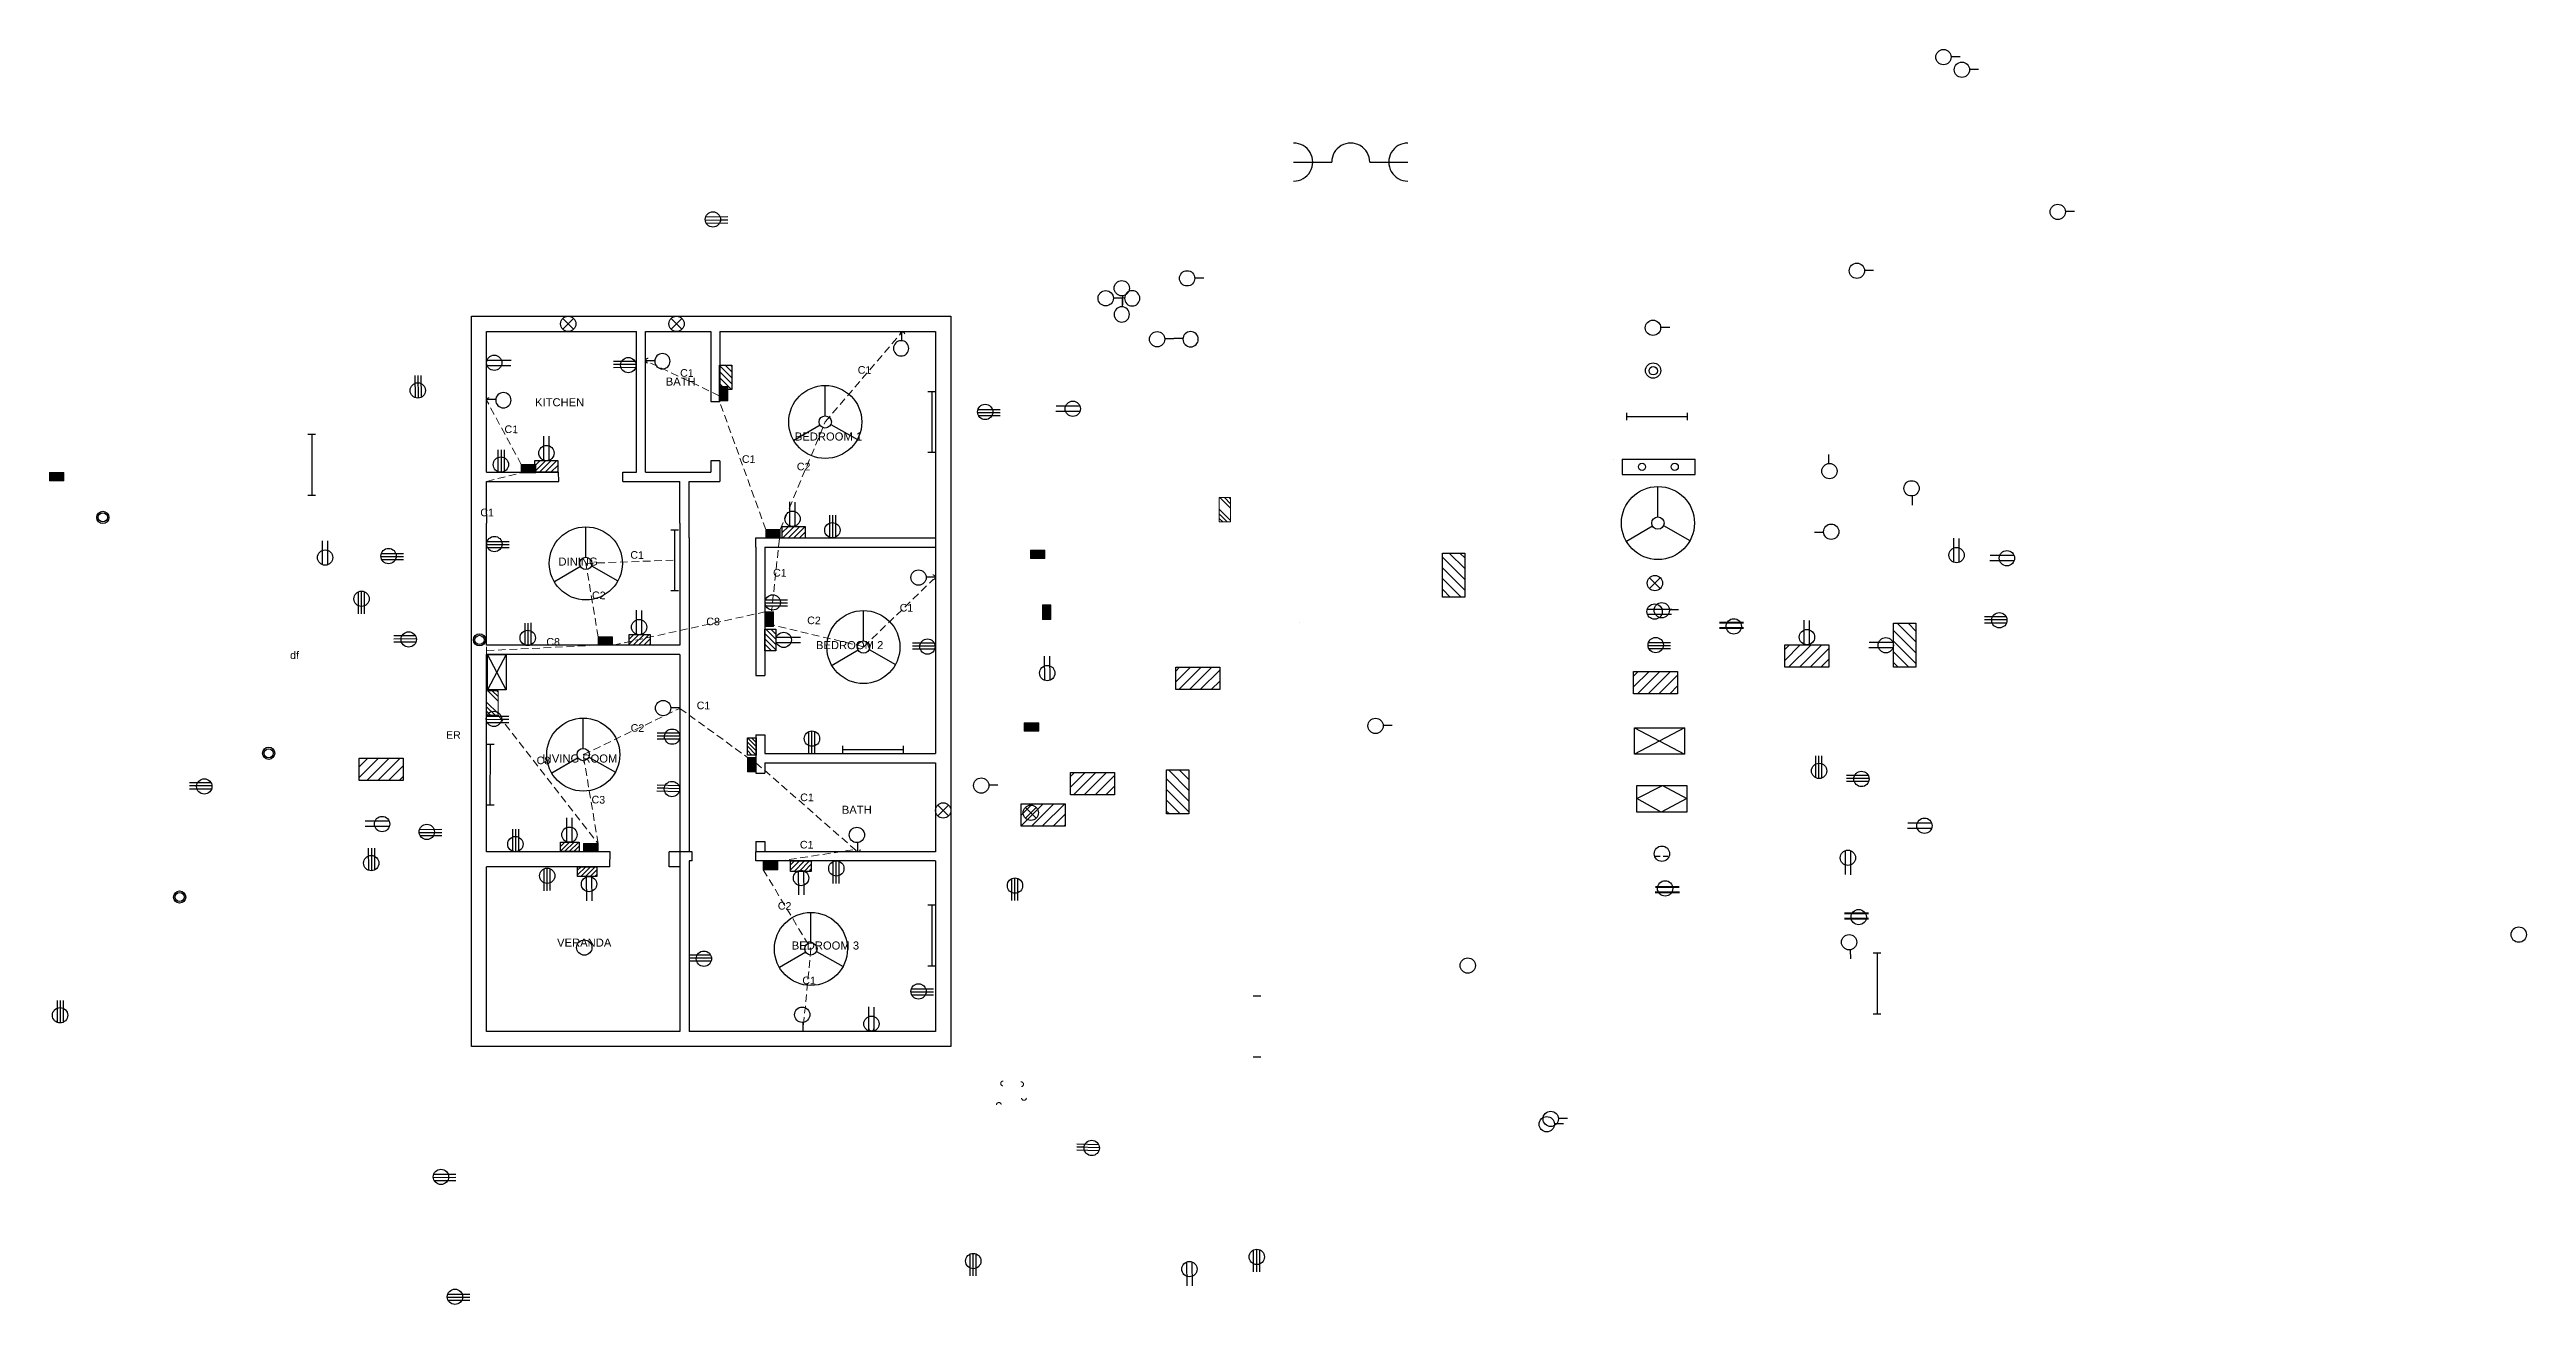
# Model space of a CAD drawing. Header units: inches. Extents: x -411 to 1786, y -537 to 287.
# Drawn here: x -239 to 1389, y -537 to 287 of the extents above; entities that cross this region are included whole.
import ezdxf

# ---------------------------------------------------------------- set-up
doc = ezdxf.new("R2010")
doc.units = ezdxf.units.IN
doc.header["$LTSCALE"] = 20
doc.header["$MEASUREMENT"] = 0
doc.linetypes.add('HIDDEN', pattern=[0.375, 0.25, -0.125])
for name, color, linetype, lineweight in [('Conduit_SB_SDB', 50, 'HIDDEN', 18), ('emergency_connection', 222, 'HIDDEN', 18), ('emmergency switch', 10, 'Continuous', 18)]:
    doc.layers.add(name, color=color, linetype=linetype, lineweight=lineweight)
for name, color, linetype in [('emergency_conduit text', 65, 'Continuous'), ('emergency_rise', 1, 'Continuous'), ('Fitting4', 140, 'Continuous'), ('light', 2, 'Continuous'), ('riser', 4, 'Continuous'), ('Text', 110, 'Continuous')]:
    doc.layers.add(name, color=color, linetype=linetype)
doc.layers.get('Conduit_SB_SDB').off()
doc.styles.get("Standard").update_dxf_attribs({"font": 'arial.ttf'})
doc.styles.add('style2', font='arial.ttf', dxfattribs={"height": 5})

msp = doc.modelspace()

# ---------------------------------------------------------------- texts
at = {"insert": (77, 74.8), "char_height": 0.00146, "attachment_point": 1}
msp.add_mtext_dynamic_manual_height_columns('KITCHEN', width=0.358, gutter_width=0.00729, heights=[0], dxfattribs=at)
at = {"layer": 'emergency_conduit text', "style": 'style2'}
for s, p in [('C1', (175.8, 72.5)), ('C1', (292.5, 74.5)), ('C1', (60.4, 35.5)), ('C1', (216.4, 15.9)), ('C2', (252.5, 11)), ('C1', (44.5, -19.2)), ('C1', (143.1, -47.1)), ('C1', (236.9, -58.8)), ('C2', (117.9, -73.6)), ('C1', (320.1, -81.8)), ('C8', (193, -90.8)), ('C2', (259.3, -90.1)), ('df', (-80.5, -113)), ('C8', (87.9, -104.2)), ('C1', (186.7, -146)), ('C2', (143.3, -160.8)), ('C8', (81.5, -182.1)), ('C3', (117.6, -207.9)), ('C1', (254.7, -206.4)), ('C1', (254.5, -237.5)), ('C2', (240, -277.7)), ('C1', (256.1, -326.7))]:
    msp.add_text(s, height=5, rotation=358.791, dxfattribs=at).set_placement(p)
at = {"layer": 'emergency_connection', "insert": (22, -160.5), "char_height": 5, "attachment_point": 1, "style": 'style2'}
msp.add_mtext_dynamic_manual_height_columns('ER', width=13.5, gutter_width=25, heights=[0], dxfattribs=at)
at = {"layer": 'Text', "attachment_point": 1}
for s, insert, char_height in [('BATH', (166.4, 71.9), 5.28), ('KITCHEN', (80.5, 58.3), 5.28), ('BEDROOM 1', (251.2, 35.8), 5.28), ('DINING', (95.9, -46.4), 5.28), ('BEDROOM 2', (265.1, -101.3), 5.28), ('LIVING ROOM', (85.4, -175.8), 5.284), ('BATH', (282.1, -209.5), 5.28), ('VERANDA', (95, -296.8), 5.28), ('BEDROOM 3', (249.2, -298.7), 5.28)]:
    msp.add_mtext_dynamic_manual_height_columns(s, width=1230.388, gutter_width=26.4, heights=[0], dxfattribs=dict(at, insert=insert, char_height=char_height))

# ---------------------------------------------------------------- blocks, each defined once
blk = doc.blocks.new('tubelight')
at = {"layer": 'Fitting4'}
for p, q in [((-2.5, 0), (2.5, 0)), ((0, 0), (0, -40)), ((-2.5, -40), (2.5, -40))]:
    blk.add_line(p, q, dxfattribs=at)
blk = doc.blocks.new('wall light')
at = {"layer": 'Fitting4'}
blk.add_line((-6, 0), (0, 0), dxfattribs=at)
at = {"layer": 'Fitting4', "lineweight": -3}
blk.add_circle((-11, -0.4), 5.03, dxfattribs=at)
blk = doc.blocks.new('bATHROOM LIGHT')
at = {"layer": 'Fitting4'}
blk.add_line((0, 6), (0, 0), dxfattribs=at)
at = {"layer": 'Fitting4', "lineweight": -3}
blk.add_circle((-0.4, 11), 5.03, dxfattribs=at)
blk = doc.blocks.new('EXHAUST FAN')
at = {"layer": 'Fitting4'}
for p, q in [((-3.5, 3.5), (3.5, -3.5)), ((-3.5, -3.5), (3.5, 3.5))]:
    blk.add_line(p, q, dxfattribs=at)
blk = doc.blocks.new('Exhaust Fan2')
at = {"layer": 'Fitting4', "lineweight": -3}
blk.add_circle((0, 0), 5.03, dxfattribs=at)
at = {"layer": 'light'}
blk.add_blockref('EXHAUST FAN', (-0.1, 0), dxfattribs=at)
blk = doc.blocks.new('switch board')
at = {"layer": 'Fitting4'}
h = blk.add_hatch(dxfattribs=at)
h.set_pattern_fill('ANSI31', color=256, scale=40, style=0)
h.set_pattern_definition([(45, (-1494.642, -618.172), (-3.535534, 3.535534), [])])
h.paths.add_polyline_path([(831.3, -135.9), (831.3, -121.2), (802.4, -121.2), (802.4, -135.9)])
for p, q in [((802.4, -121.2), (831.3, -121.2)), ((802.4, -135.9), (802.4, -121.2)), ((831.3, -121.2), (831.3, -135.9)), ((831.3, -135.9), (802.4, -135.9))]:
    blk.add_line(p, q, dxfattribs=at)
blk = doc.blocks.new('*U23')
at = {"layer": 'Fitting4'}
for p, q in [((-4.7, 1.7), (11.1, 1.7)), ((-4.7, -1.8), (11, -1.8))]:
    blk.add_line(p, q, dxfattribs=at)
at = {"layer": 'Fitting4', "lineweight": -3}
blk.add_circle((0, 0), 5.03, dxfattribs=at)
blk = doc.blocks.new('3 pin socket')
at = {"layer": 'Fitting4'}
for p, q in [((-4.7, 1.7), (9.8, 1.7)), ((-5, -0.3), (9.8, -0.3)), ((-5, -0.3), (9.8, -0.3)), ((-4.5, -2.3), (9.8, -2.3)), ((5, -0.3), (9.8, -0.3))]:
    blk.add_line(p, q, dxfattribs=at)
at = {"layer": 'Fitting4', "lineweight": -3}
blk.add_circle((0, 0), 5.03, dxfattribs=at)
blk = doc.blocks.new('sdb')
at = {"layer": 'Fitting4'}
for p, q in [((0, -33), (0, 0)), ((0, 0), (17.5, 0)), ((17.5, -33), (0, 0)), ((17.5, 0), (0, -33)), ((17.5, 0), (17.5, -33)), ((17.5, -33), (0, -33))]:
    blk.add_line(p, q, dxfattribs=at)
blk = doc.blocks.new('emergrncy switch')
h = blk.add_hatch()
h.set_pattern_fill('ANSI33', color=256)
h.paths.add_polyline_path([(9.5, 0), (0, 0), (0, -5.5), (9.5, -5.5)])
at = {"layer": 'emmergency switch'}
for p, q in [((0, 0), (9.5, 0)), ((0, -5.5), (0, 0)), ((9.5, 0), (9.5, -5.5)), ((9.5, -5.5), (0, -5.5))]:
    blk.add_line(p, q, dxfattribs=at)
blk = doc.blocks.new('emergency sdb')
at = {"layer": 'emmergency switch'}
h = blk.add_hatch(dxfattribs=at)
h.set_pattern_fill('GOST_GROUND', color=256)
h.set_pattern_definition([(45, (-514, 15.5), (14.14214, 0), [20]), (45, (-511, 15.5), (14.14214, 0), [20]), (45, (-508, 15.5), (14.14214, 0), [20])])
h.paths.add_polyline_path([(16, -7.5), (16, 0), (0, 0), (0, -7.5)])
for p, q in [((0, 0), (16, 0)), ((0, -7.5), (0, 0)), ((16, 0), (16, -7.5)), ((16, -7.5), (0, -7.5))]:
    blk.add_line(p, q, dxfattribs=at)
blk = doc.blocks.new('conduit_crossover')
at = {"layer": 'emergency_conduit text'}
for p, q in [((-37.5, -12.510004), (-12.5, -12.510004)), ((12.5, -12.510004), (37.5, -12.510004))]:
    blk.add_line(p, q, dxfattribs=at)
for centre, start, end in [((0, -12.500004), 359.954163386, 180.045836614), ((-37.49, -12.51), 269.954163386, 90.045836614), ((37.500004, -12.51), 89.954163386, 270.045836614)]:
    blk.add_arc(centre, 12.500004, start, end, dxfattribs=at)
blk = doc.blocks.new('*U55')
at = {"layer": 'Fitting4'}
for p, q in [((-4.7, 1.7), (11.1, 1.7)), ((-4.7, -1.8), (11, -1.8))]:
    blk.add_line(p, q, dxfattribs=at)
at = {"layer": 'Fitting4', "lineweight": -3}
blk.add_circle((0, 0), 5.03, dxfattribs=at)
blk = doc.blocks.new('*U56')
at = {"layer": 'Fitting4'}
for p, q in [((-4.7, 1.7), (11.1, 1.7)), ((-4.7, -1.8), (11, -1.8))]:
    blk.add_line(p, q, dxfattribs=at)
at = {"layer": 'Fitting4', "lineweight": -3}
blk.add_circle((0, 0), 5.03, dxfattribs=at)

# ---------------------------------------------------------------- hatches: boundary and pattern name
at = {"layer": 'emmergency switch'}
h = msp.add_hatch(dxfattribs=at)
h.set_pattern_fill('ANSI34', color=256)
h.paths.add_polyline_path([(-238.5, 9.5), (-238.5, 4), (-229, 4), (-229, 9.5)])
at = {"layer": 'Fitting4'}
h = msp.add_hatch(dxfattribs=at)
h.set_pattern_fill('ANSI31', color=256, scale=40, angle=-90, style=0)
h.set_pattern_definition([(315, (194.444, 2253.4764), (3.535534, 3.535534), [])])
h.paths.add_polyline_path([(676.7, -72.5), (691.4, -72.5), (691.4, -43.5), (676.7, -43.5)])
h = msp.add_hatch(dxfattribs=at)
h.set_pattern_fill('ANSI31', color=256, scale=40, angle=-270, style=0)
h.set_pattern_definition([(135, (1470.159, -2415.5325), (-3.535534, -3.535534), [])])
h.paths.add_polyline_path([(987.9, -89.6), (973.2, -89.6), (973.2, -118.5), (987.9, -118.5)])
h = msp.add_hatch(dxfattribs=at)
h.set_pattern_fill('ANSI31', color=256, scale=40, style=0)
h.set_pattern_definition([(45, (-1395.2904, -600.7747), (-3.535534, 3.535534), [])])
h.paths.add_polyline_path([(930.7, -118.5), (930.7, -103.8), (901.7, -103.8), (901.7, -118.5)])

# ---------------------------------------------------------------- linework, layer by layer
for p, q in [((38.7, 112.2), (353.7, 112.2)), ((38.7, -367.8), (38.7, 112.2)), ((48.7, 102.2), (147.2, 102.2)), ((48.7, 9.7), (48.7, 102.2)), ((147.2, 9.7), (147.2, 102.2)), ((153.2, 9.7), (153.2, 102.2)), ((153.2, 102.2), (196, 102.2)), ((196, 102.2), (196, 56.1)), ((202, 102.2), (202, 56.1)), ((202, 102.2), (343.7, 102.2)), ((343.7, 102.2), (343.7, -175.2)), ((353.7, 112.2), (353.7, -367.8)), ((196, 56.1), (202, 56.1)), ((196, 17.1), (196, 9.7)), ((202, 17.1), (196, 17.1)), ((202, 17.1), (202, 9.7)), ((48.7, 9.7), (95.9, 9.7)), ((48.7, -17.8), (48.7, 3.7)), ((48.7, 3.7), (96.1, 3.7)), ((96.1, 3.7), (95.9, 9.7)), ((138.1, 9.7), (147.2, 9.7)), ((138.1, 3.7), (138.1, 9.7)), ((138.1, 3.7), (175.7, 3.7)), ((153.2, 9.7), (196, 9.7)), ((175.7, -23.8), (175.7, 3.7)), ((181.7, -33.5), (181.7, 3.7)), ((181.7, 3.7), (202, 3.7)), ((202, 9.7), (202, 3.7)), ((48.7, -17.8), (48.7, -23.8)), ((48.7, -104), (48.7, -23.8)), ((175.7, -23.8), (175.7, -104)), ((181.7, -33.5), (181.7, -239.8)), ((225.6, -33.5), (343.7, -33.5)), ((225.6, -39.5), (225.6, -33.5)), ((225.6, -39.5), (225.6, -123.9)), ((226.7, -33.5), (226.7, -33.5)), ((231.6, -39.5), (231.6, -123.9)), ((231.6, -39.5), (343.7, -39.5)), ((175.7, -104), (48.7, -104)), ((175.7, -110), (48.7, -110)), ((48.7, -239.7), (48.7, -110)), ((175.7, -110), (175.7, -357.8)), ((225.6, -123.9), (231.6, -123.9)), ((225.6, -162.9), (225.6, -181.2)), ((225.6, -162.9), (231.6, -162.9)), ((231.6, -162.9), (231.6, -175.2)), ((231.6, -175.2), (343.7, -175.2)), ((225.6, -181.2), (225.7, -188)), ((225.7, -188), (231.6, -188)), ((231.6, -181.2), (343.7, -181.2)), ((231.6, -181.2), (231.6, -188)), ((343.7, -181.2), (343.7, -239.7)), ((129.8, -239.7), (48.7, -239.7)), ((129.6, -249.7), (129.8, -239.7)), ((181.7, -239.7), (168.6, -239.7)), ((168.6, -249.7), (168.6, -239.7)), ((183.7, -239.8), (181.7, -239.8)), ((183.7, -245.7), (183.7, -239.8)), ((225.7, -233), (225.6, -239.7)), ((343.7, -239.7), (225.6, -239.7)), ((225.6, -239.7), (225.6, -239.8)), ((225.7, -245.7), (225.6, -239.8)), ((225.7, -233), (231.6, -233)), ((231.6, -233), (231.6, -239.7)), ((48.7, -357.8), (48.7, -249.7)), ((129.6, -249.7), (48.7, -249.7)), ((175.7, -249.7), (168.6, -249.7)), ((183.7, -245.7), (181.7, -245.7)), ((181.7, -245.7), (181.7, -357.8)), ((343.7, -245.7), (225.7, -245.7)), ((343.7, -245.7), (343.7, -357.8)), ((175.7, -357.8), (48.7, -357.8)), ((343.7, -357.8), (181.7, -357.8)), ((353.7, -367.8), (38.7, -367.8))]:
    msp.add_line(p, q)
at = {"layer": 'emergency_connection'}
for p, q in [((271.2, 42.7), (322, 102.2)), ((201.6, 60), (153.2, 83)), ((71.5, 14.7), (48.7, 57)), ((232.2, -28), (201.6, 56.5)), ((241.7, -28), (271.2, 42.7)), ((48.7, 3.7), (71.5, 9.2)), ((48.7, -110), (48.7, 3.7)), ((113.9, -50.2), (172.2, -48.1)), ((241.1, -34.1), (236, -81.5)), ((122, -98.5), (113.9, -50.2)), ((296.5, -105), (342.1, -60.9)), ((131.8, -104), (231.6, -82.1)), ((296.5, -105), (237.6, -90.9)), ((48.7, -107.5), (122, -104)), ((48.7, -134), (48.7, -110)), ((112.2, -175.9), (175.7, -145.5)), ((175.7, -145.5), (220.1, -177.7)), ((56.2, -150), (121.9, -234.2)), ((121.9, -234.2), (112.2, -175.9)), ((225.6, -181.2), (292.4, -239.7)), ((240, -246), (291, -238.2)), ((230.5, -251.5), (261.8, -303.6)), ((261.8, -303.6), (256.5, -357.8))]:
    msp.add_line(p, q, dxfattribs=at)
for centre, start, end in [((321.9, 100.3), 8.502, 180.9844), ((154.8, 83), 86.9887, 259.4711), ((50.3, 57), 86.9887, 259.4711), ((341.9, -59.4), 280.5083, 92.9907), ((292.6, -238.1), 182.7501, 355.2325), ((301.5, -355.9), 182.7501, 355.2325), ((388.1, -392), 86.9887, 259.4711), ((385.3, -406.1), 8.502, 180.9844), ((399.9, -392.5), 280.5083, 92.9907), ((401.8, -401.5), 182.7501, 355.2325)]:
    msp.add_arc(centre, 1.57, start, end, dxfattribs=at)
at = {"layer": 'emergency_rise'}
for radius in [4, 3]:
    msp.add_circle((-203.5, -20), radius, dxfattribs=at)
at = {"layer": 'Fitting4'}
for p, q in [((820.1, 105), (826.1, 105)), ((271.2, 46.7), (271.2, 66.7)), ((797.9, 43.8), (797.9, 48.8)), ((837.9, 43.8), (837.9, 48.8)), ((267.8, 40.7), (250.6, 30.5)), ((274.9, 41), (292.3, 31.2)), ((797.9, 46.3), (837.9, 46.3)), ((788.9, 18.3), (788.9, 18.3)), ((794.9, 18.3), (842.9, 18.3)), ((794.9, 18.3), (794.9, 8.3)), ((842.9, 8.3), (842.9, 18.3)), ((930.7, 15.4), (930.7, 21.4)), ((794.9, 8.3), (842.9, 8.3)), ((818.4, -19.6), (818.4, 0.3)), ((985.5, -5.9), (985.5, -11.9)), ((113.9, -46.2), (113.9, -26.2)), ((814.9, -25.7), (797.7, -35.9)), ((822, -25.4), (839.4, -35.2)), ((927.2, -29.9), (921.2, -29.9)), ((676.7, -72.5), (676.7, -43.5)), ((676.7, -43.5), (691.4, -43.5)), ((691.4, -43.5), (691.4, -72.5)), ((1012.9, -49.5), (1012.9, -33.7)), ((1016.4, -49.5), (1016.4, -33.8)), ((1052.4, -48.6), (1036.5, -48.5)), ((1052.4, -45), (1036.7, -45)), ((110.4, -52.3), (93.2, -62.4)), ((117.6, -51.9), (135, -61.7)), ((296.3, -101.2), (296.3, -81.2)), ((691.4, -72.5), (676.7, -72.5)), ((811.5, -80.2), (827.4, -80.2)), ((811.5, -83.7), (827.2, -83.7)), ((914.5, -103.4), (914.5, -87.6)), ((918, -103.4), (918, -87.7)), ((973.2, -118.5), (973.2, -89.6)), ((973.2, -89.6), (987.9, -89.6)), ((987.9, -89.6), (987.9, -118.5)), ((1047.2, -85.4), (1032.9, -85.4)), ((1047.8, -87.4), (1032.9, -87.4)), ((1047.8, -87.4), (1032.9, -87.4)), ((1037.8, -87.4), (1032.9, -87.4)), ((1047.5, -89.4), (1032.9, -89.4)), ((292.9, -107.3), (275.7, -117.4)), ((300, -106.9), (317.4, -116.7)), ((811.9, -104.2), (826.7, -104.2)), ((811.9, -104.2), (826.7, -104.2)), ((812.2, -102.2), (826.7, -102.2)), ((812.4, -106.2), (826.7, -106.2)), ((821.9, -104.2), (826.7, -104.2)), ((901.7, -103.8), (930.7, -103.8)), ((901.7, -118.5), (901.7, -103.8)), ((930.7, -103.8), (930.7, -118.5)), ((972.8, -105.7), (956.9, -105.7)), ((972.8, -102.2), (957.1, -102.2)), ((930.7, -118.5), (901.7, -118.5)), ((987.9, -118.5), (973.2, -118.5)), ((112.2, -171.9), (112.2, -151.9)), ((802.9, -158.2), (835.9, -158.2)), ((802.9, -175.7), (802.9, -158.2)), ((802.9, -158.2), (835.9, -175.7)), ((835.9, -158.2), (802.9, -175.7)), ((835.9, -158.2), (835.9, -175.7)), ((108.8, -178), (91.6, -188.1)), ((115.9, -177.6), (133.3, -187.4)), ((835.9, -175.7), (802.9, -175.7)), ((922.1, -191.1), (922.1, -176.8)), ((924.1, -191.6), (924.1, -176.8)), ((924.1, -191.6), (924.1, -176.8)), ((924.1, -181.6), (924.1, -176.8)), ((926.1, -191.3), (926.1, -176.8)), ((956.6, -189.6), (942.3, -189.6)), ((957.1, -191.6), (942.3, -191.6)), ((957.1, -191.6), (942.3, -191.6)), ((947.1, -191.6), (942.3, -191.6)), ((956.8, -193.6), (942.3, -193.6)), ((804.4, -196.2), (837.4, -196.2)), ((804.4, -213.7), (804.4, -196.2)), ((804.4, -204.7), (821.4, -196.2)), ((820.4, -213.7), (804.4, -204.7)), ((837.4, -204.7), (820.4, -213.7)), ((821.4, -196.2), (837.4, -204.7)), ((837.4, -196.2), (837.4, -213.7)), ((837.4, -213.7), (804.4, -213.7)), ((998.2, -224.4), (982.4, -224.4)), ((998.2, -220.9), (982.5, -220.9)), ((816.3, -242.7), (819.9, -242.7)), ((821.9, -242.7), (824.9, -242.7)), ((941.5, -239), (941.5, -254.7)), ((945, -239), (945, -254.8)), ((338.7, -274.6), (343.7, -274.6)), ((341.2, -274.6), (341.2, -314.6)), ((261.8, -299.6), (261.8, -279.6)), ((258.4, -305.7), (241.2, -315.8)), ((265.5, -305.3), (282.9, -315.1)), ((944.7, -304.2), (945, -310.2)), ((959.9, -306.2), (964.9, -306.2)), ((962.4, -306.2), (962.4, -346.2)), ((338.7, -314.6), (343.7, -314.6)), ((552.5, -334.4), (557.5, -334.4)), ((959.9, -346.2), (964.9, -346.2)), ((552.5, -374.4), (557.5, -374.4))]:
    msp.add_line(p, q, dxfattribs=at)
at = {"layer": 'Fitting4', "lineweight": 40}
for p, q in [((874.7, -89.2), (858.8, -89.2)), ((874.6, -92.7), (858.9, -92.7)), ((816.6, -266.2), (832.5, -266.2)), ((816.8, -262.7), (832.4, -262.7)), ((956.8, -280.3), (940.9, -280.3)), ((956.7, -283.8), (941, -283.8))]:
    msp.add_line(p, q, dxfattribs=at)
at = {"layer": 'Fitting4', "lineweight": -3}
for centre, radius in [((815.1, 104.6), 5.03), ((815.2, 76.5), 5.03), ((815.3, 76.4), 2.75), ((807.9, 13.2), 2.37), ((829.4, 13.2), 2.37), ((931.1, 10.4), 5.03), ((985, -0.9), 5.03), ((932.2, -29.4), 5.03), ((1014.6, -44.8), 5.03), ((1047.7, -46.8), 5.03), ((816.4, -63.2), 5.03), ((816.2, -81.9), 5.03), ((868.2, -91.6), 5.03), ((916.3, -98.7), 5.03), ((1042.7, -87.6), 5.03), ((816.9, -103.9), 5.03), ((968.1, -104), 5.03), ((924.3, -186.6), 5.03), ((952.1, -191.9), 5.03), ((993.5, -222.6), 5.03), ((821, -241), 5.03), ((943.2, -243.7), 5.03), ((823.1, -263.8), 5.03), ((950.3, -282.7), 5.03), ((1384, -294.2), 5.03), ((112.9, -302.7), 5.03), ((944, -299.2), 5.03), ((693.4, -314.5), 5.03)]:
    msp.add_circle(centre, radius, dxfattribs=at)
at = {"layer": 'Fitting4'}
for centre, radius in [((271.2, 42.7), 24), ((271.2, 42.7), 4.03), ((818.4, -23.7), 24), ((113.9, -50.2), 24), ((818.4, -23.7), 4.03), ((113.9, -50.2), 4.03), ((296.3, -105.2), 24), ((296.3, -105.2), 4.03), ((112.2, -175.9), 24), ((112.2, -175.9), 4.03), ((261.8, -303.6), 24), ((261.8, -303.6), 4.03)]:
    msp.add_circle(centre, radius, dxfattribs=at)
at = {"layer": 'light'}
msp.add_line((582.7, -89.3), (582.7, -89.3), dxfattribs=at)
msp.add_line((582.7, -89.3), (582.7, -89.3), dxfattribs=at)
at = {"layer": 'riser'}
for centre, radius in [((44, -100.5), 4), ((44, -100.5), 3), ((-94.5, -175), 4), ((-94.5, -175), 3), ((-153, -269.5), 4), ((-153, -269.5), 3)]:
    msp.add_circle(centre, radius, dxfattribs=at)

# ---------------------------------------------------------------- block references
at = {"layer": 'Conduit_SB_SDB', "xscale": 0.703768447652276, "yscale": 0.703768447652276, "zscale": 0.703768447652276}
msp.add_blockref('sdb', (49.2, -110.1), dxfattribs=at)
at = {"layer": 'emergency_conduit text'}
msp.add_blockref('conduit_crossover', (616.5, 226), dxfattribs=at)
at = {"layer": 'emergency_connection'}
msp.add_blockref('emergrncy switch', (402, -155), dxfattribs=at)
at = {"layer": 'emmergency switch', "rotation": 270}
for name, p in [('emergrncy switch', (207.1, 66)), ('emergency sdb', (537.5, -7)), ('emergrncy switch', (419.5, -77.5)), ('emergrncy switch', (237.3, -82.1)), ('emergency sdb', (56.2, -134)), ('emergrncy switch', (225.6, -177.7))]:
    msp.add_blockref(name, p, dxfattribs=at)
at = {"layer": 'emmergency switch'}
for name, p in [('emergrncy switch', (-238.5, 9.5)), ('emergrncy switch', (71.5, 14.7)), ('emergrncy switch', (232.2, -28)), ('emergrncy switch', (406, -41.5)), ('emergrncy switch', (122, -98.5)), ('switch board', (-370, -66.5)), ('switch board', (-402.5, -87)), ('emergrncy switch', (112.4, -234.2)), ('emergrncy switch', (230.5, -246))]:
    msp.add_blockref(name, p, dxfattribs=at)
at = {"layer": 'light'}
for name, p in [('wall light', (1017, 282.9)), ('wall light', (1029.1, 274.6)), ('wall light', (1092.1, 181.2)), ('wall light', (960.1, 142.5)), ('wall light', (520, 137.5)), ('wall light', (466.5, 124.4)), ('Exhaust Fan2', (102.3, 107.2)), ('Exhaust Fan2', (173.5, 107.2)), ('wall light', (500.3, 97.5)), ('*U23', (53.7, 81.6)), ('tubelight', (341.2, 62.8)), ('3 pin socket', (376.3, 49.3)), ('tubelight', (-66.2, 34.7)), ('tubelight', (172.2, -28.1)), ('wall light', (343.5, -59.1)), ('EXHAUST FAN', (816.4, -63.2)), ('3 pin socket', (236.7, -75.9)), ('wall light', (831.9, -80.6)), ('*U23', (243.9, -100.5)), ('switch board', (-300.9, 2.7)), ('switch board', (0, 0)), ('wall light', (175.7, -144.9)), ('wall light', (643.8, -156.6)), ('switch board', (-837.4, -57)), ('wall light', (384.7, -195.8)), ('Exhaust Fan2', (348.7, -212.6)), ('Exhaust Fan2', (406.3, -214.1)), ('bATHROOM LIGHT', (292.4, -239.7)), ('wall light', (756.3, -418.4)), ('wall light', (758.9, -414.9))]:
    msp.add_blockref(name, p, dxfattribs=at)
for name, p, rotation in [('3 pin socket', (197.4, 175.8), 0.8523021656973343), ('wall light', (466.5, 119.6), 270.1987536976007), ('3 pin socket', (141.8, 80.1), 180.0938737058427), ('3 pin socket', (3.5, 63.4), 90.7584284598546), ('*U23', (433.9, 51.4), 179.991235348715), ('*U23', (88, 22.3), 90), ('3 pin socket', (58.1, 14.7), 89.99999999999999), ('*U23', (249.7, -20.9), 90), ('3 pin socket', (53.8, -37.5), 0.0938737058427169), ('3 pin socket', (275.9, -28.4), 89.99999999999999), ('*U23', (-57.4, -46.4), 90), ('3 pin socket', (-15.7, -45.4), 0.0938737058427169), ('3 pin socket', (-33.5, -73.5), 270.0938737058427), ('*U23', (148.9, -92.1), 90), ('3 pin socket', (-2.5, -100.2), 180.0938737058427), ('3 pin socket', (75.7, -99.2), 90.09387370584268), ('3 pin socket', (338.4, -104.9), 180.1877474116854), ('*U23', (417.1, -122.3), 90.60676850592246), ('3 pin socket', (53.5, -152.4), 0.09387370584264057), ('3 pin socket', (170.6, -164.1), 180.0938737058427), ('3 pin socket', (262.5, -165.4), 270.0938737058427), ('tubelight', (51.1, -209.2), 179.8288777788189), ('tubelight', (322.5, -172.7), 270), ('3 pin socket', (-136.8, -196.8), 180.086010035084), ('3 pin socket', (170.5, -198.5), 178.1785731644713), ('switch board', (631.4, 616.4), 270), ('*U23', (-20, -221.5), 180.077245383799), ('3 pin socket', (9.4, -226.7), 0.09387370584271691), ('3 pin socket', (67.6, -234.7), 90.08601003508403), ('*U23', (103.1, -228.5), 89.99123534871494), ('3 pin socket', (-27.1, -247.2), 90.08601003508403), ('3 pin socket', (88.5, -255.5), 270.086010035084), ('*U56', (116, -261), 270.6145519016359), ('*U23', (255.3, -257), 270.6145519016359), ('3 pin socket', (278.5, -250.7), 270), ('3 pin socket', (395.9, -262), 270), ('3 pin socket', (191.5, -310), 180.0938737058426), ('3 pin socket', (-231.6, -347.2), 90.08601003508403), ('wall light', (256.5, -357.8), 270.1987536976007), ('*U23', (301.6, -352.8), 90.60676850592246), ('3 pin socket', (332.5, -331.5), 0.0938737058427169), ('3 pin socket', (446.3, -434.4), 178.1785731644713), ('3 pin socket', (18.7, -453.4), 0.09387370584271691), ('3 pin socket', (368.5, -508.7), 270), ('3 pin socket', (554.8, -506), 270), ('*U55', (510.5, -514), 270.6145519016359), ('3 pin socket', (27.9, -532.2), 0.09387370584271691)]:
    msp.add_blockref(name, p, dxfattribs=dict(at, rotation=rotation))
at = {"layer": 'light', "xscale": -1}
for p, rotation in [((466.5, 124.4), 269.8020562576188), ((461.9, 124.1), 1.355853358504984), ((321.5, 102.1), 269.8020562576188)]:
    msp.add_blockref('wall light', p, dxfattribs=dict(at, rotation=rotation))
for p in [(500.3, 97.5), (153.2, 83), (48.7, 57.4)]:
    msp.add_blockref('wall light', p, dxfattribs=at)
at = {"layer": 'light', "rotation": 270}
for p, xscale, yscale, zscale in [((276.9, 523.9), 0.5532587353329388, 0.5532587353329388, 0.5532587353329388), ((298.3, 300.5), 0.4909028236813199, 0.4909028236813199, 0.4909028236813199), ((273.1, 148.5), 0.3906030207058809, 0.3906030207058809, 0.3906030207058809)]:
    msp.add_blockref('switch board', p, dxfattribs=dict(at, xscale=xscale, yscale=yscale, zscale=zscale))
at = {"layer": 'light'}
for p, xscale, yscale, zscale in [((-337.9, 80.5), 0.5212584660533848, 0.5212584660533848, 0.5212584660533848), ((-175.3, 37.3), 0.5212584660533848, 0.5212584660533848, 0.5212584660533848), ((-244.7, -38.5), 0.4823233341821175, 0.4823233341821175, 0.4823233341821175), ((-246.7, -181.4), 0.4285311457339604, 0.4285311457339604, 0.4285311457339604), ((-240.9, -196.8), 0.43547527598668, 0.43547527598668, 0.43547527598668), ((-129.7, -188.6), 0.4712447906792012, 0.4712447906792012, 0.4712447906792012)]:
    msp.add_blockref('switch board', p, dxfattribs=dict(at, xscale=xscale, yscale=yscale, zscale=zscale))

msp.set_redraw_order([(e.dxf.handle, doc.entitydb.next_handle()) for e in msp.query("TEXT MTEXT ATTDEF DIMENSION ARC_DIMENSION")])  # texts and dimensions are drawn at this point

doc.saveas('drawing.dxf')
